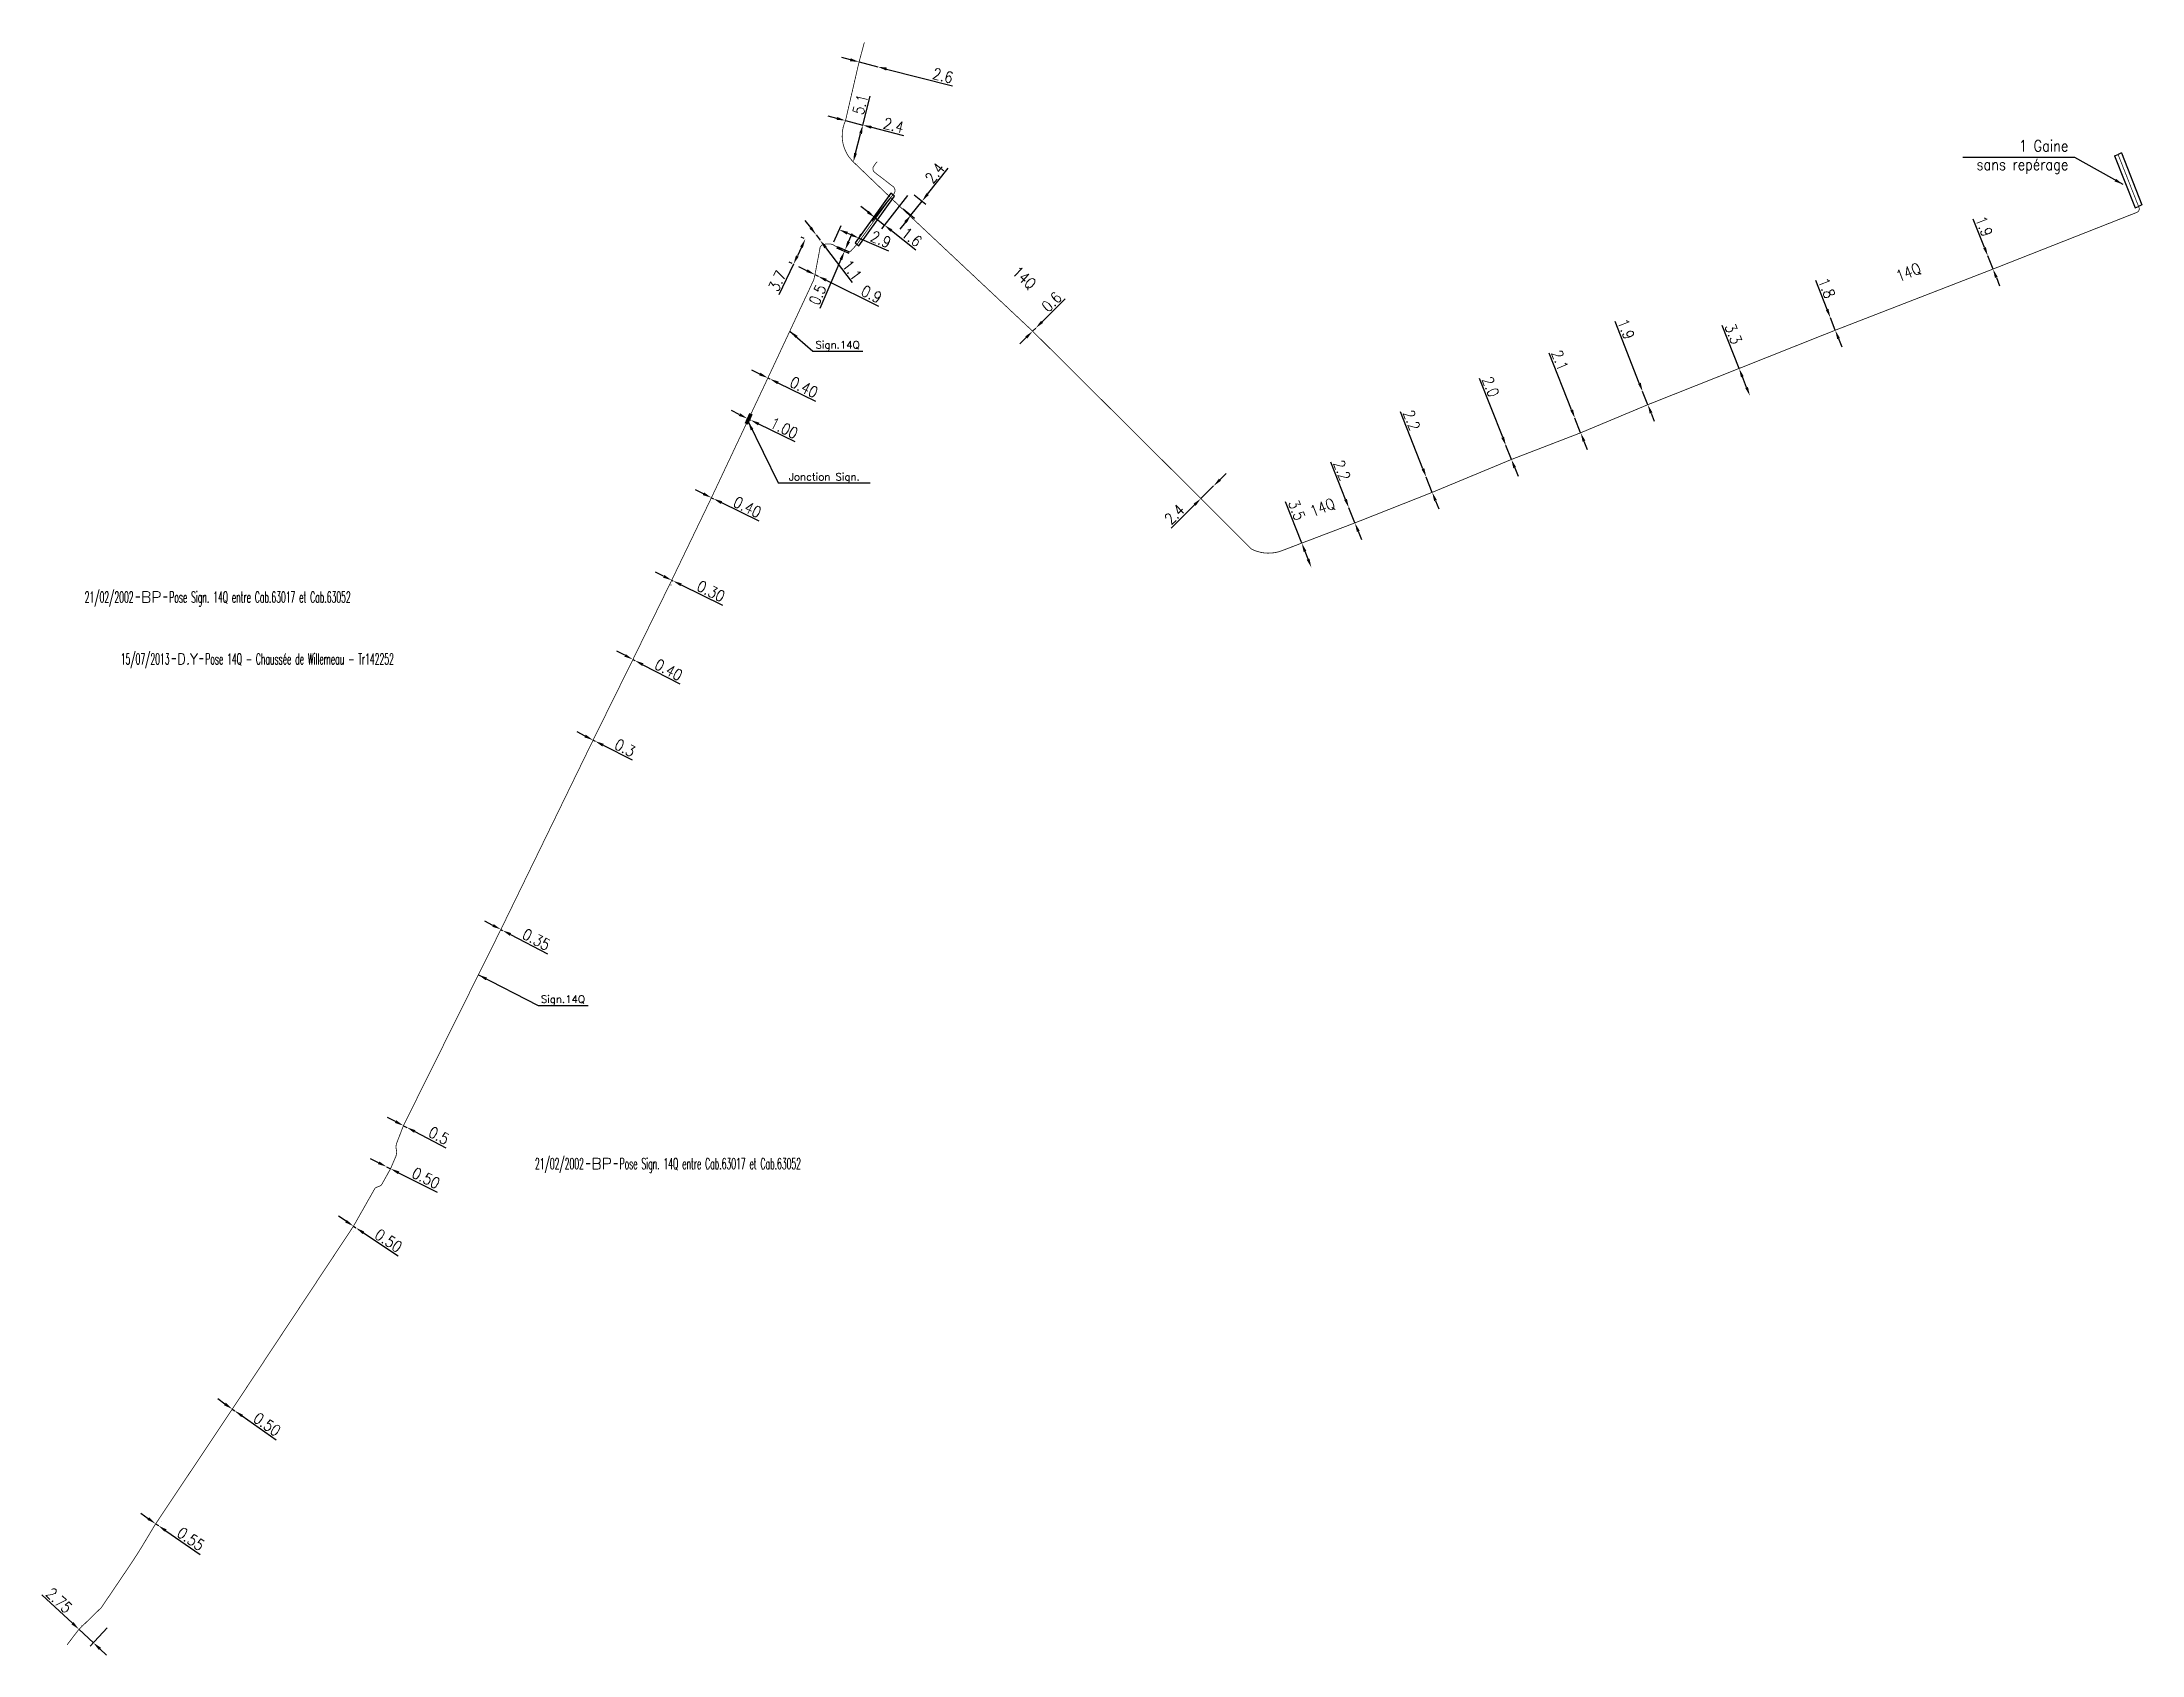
# Model space of a CAD drawing. Header units: millimetres. Extents: x 79997 to 81000, y 143376 to 144000.
# Drawn here: x 79996.6 to 80278.3, y 143376.2 to 143592.6 of the extents above; entities that cross this region are included whole.
import ezdxf
from ezdxf.enums import TextEntityAlignment as Align

# ---------------------------------------------------------------- set-up
doc = ezdxf.new("R2010")
doc.units = ezdxf.units.MM
doc.header["$PDMODE"] = 34
doc.linetypes.add('S_SIGNAL', pattern=[10, 4, -1.5, 0, -1.5, 0, -1.5, 0, -1.5])
doc.linetypes.add('S_ST', pattern=[14, 8, -1.5, 0, -1.5, 0, -1.5, 0, -1.5])
doc.layers.get('0').update_dxf_attribs({"linetype": 'CONTINUOUS'})
doc.layers.get('DEFPOINTS').update_dxf_attribs({"linetype": 'CONTINUOUS'})
doc.layers.add('S_100', color=5, linetype='S_SIGNAL')
doc.layers.add('S_400', color=7, linetype='CONTINUOUS')
doc.styles.get("Standard").update_dxf_attribs({"font": 'romans.shx', "width": 0.85})
doc.dimstyles.get("Standard").update_dxf_attribs({"dimtxt": 1.5, "dimasz": 1.2, "dimexe": 0.625, "dimexo": 0.625, "dimgap": 0.25, "dimtad": 1, "dimdec": 1, "dimzin": 0, "dimdsep": 46, "dimtxsty": 'Standard', "dimcen": -0.5, "dimadec": 0, "dimazin": 0, "dimtfac": 1, "dimtdec": 1, "dimtmove": 0, "dimatfit": 3, "dimfxl": 0, "dimtolj": 1, "dimtzin": 0, "dimarcsym": 0})

msp = doc.modelspace()

# ---------------------------------------------------------------- texts
at = {"layer": 'S_100', "linetype": 'Continuous', "width": 0.85}
for rotation, p in [(316.6741, (80126.65, 143561.57)), (21.63, (80245.69, 143560.38)), (21.5182, (80167.09, 143528.83))]:
    msp.add_text('14Q', height=1.5, rotation=rotation, dxfattribs=at).set_placement(p)
at = {"layer": 'S_100', "linetype": 'Continuous'}
for s, p in [('Sign.14Q', (80103.35, 143551.81)), ('Jonction Sign.', (80101.57, 143534.1)), ('Sign.14Q', (80066.51, 143464.02))]:
    msp.add_text(s, height=1, dxfattribs=at).set_placement(p, align=Align.MIDDLE)
at = {"layer": 'S_400', "linetype": 'Continuous', "insert": (80268.42, 143574.9), "char_height": 1.5, "attachment_point": 9}
msp.add_mtext('\\A1;1 Gaine\\Psans repérage', dxfattribs=at)

# ---------------------------------------------------------------- blocks, each defined once
blk = doc.blocks.new('GIS_MODF')
at = {"color": 0, "linetype": 'Continuous', "flags": 128}
for points in [[(-2.18, -0.01), (-1.68, -0.01)], [(1.52, -0.01), (2.02, -0.01)]]:
    blk.add_lwpolyline(points, dxfattribs=at)
at = {"color": 0, "linetype": 'Continuous', "width": 0.5}
blk.add_attdef('DATE', text='', height=1.5, dxfattribs=at).set_placement((-2.5, -0.8), align=Align.RIGHT)
at = {"color": 0, "linetype": 'Continuous', "width": 1.771291}
blk.add_attdef('USER', text='', height=1.5, dxfattribs=at).set_placement((-1.51, -0.8), (1.28, -0.8), align=Align.FIT)
at = {"color": 0, "linetype": 'Continuous', "width": 0.5}
blk.add_attdef('DESC', (2.29, -0.8), '', height=1.5, dxfattribs=at)
blk = doc.blocks.new('*D15')
at = {"layer": 'DEFPOINTS', "color": 0, "linetype": 'Continuous', "transparency": 16777216}
for p in [(80091.25, 143542.07), (80091.69, 143541.86), (80091.69, 143541.86)]:
    blk.add_point(p, dxfattribs=at)
at = {"layer": 'S_100', "color": 0, "linetype": 'Continuous', "lineweight": -2, "transparency": 16777216}
for p, q in [((80090.17, 143542.6), (80089.1, 143543.13)), ((80091.25, 143542.07), (80091.69, 143541.86)), ((80092.76, 143541.33), (80097.62, 143538.96))]:
    blk.add_line(p, q, dxfattribs=at)
at = {"layer": 'S_100', "color": 0, "linetype": 'Continuous', "transparency": 16777216}
for points in [[(80090.26, 143542.78), (80090.09, 143542.42), (80091.25, 143542.07)], [(80092.85, 143541.51), (80092.68, 143541.15), (80091.69, 143541.86)]]:
    blk.add_solid(points, dxfattribs=at)
at = {"layer": 'S_100', "color": 0, "linetype": 'Continuous', "transparency": 16777216, "insert": (80096.17, 143540.78), "char_height": 1.5, "attachment_point": 5, "rotation": 333.9266}
blk.add_mtext('\\A1;1.00', dxfattribs=at)
blk = doc.blocks.new('J')
at = {"color": 0}
blk.add_solid([(-1.5, 0.5), (1.5, 0.5), (-1.5, -0.5), (1.5, -0.5)], dxfattribs=at)
blk = doc.blocks.new('*D16')
at = {"layer": 'DEFPOINTS', "color": 0, "linetype": 'Continuous', "transparency": 16777216}
for p in [(80058.18, 143473.52), (80058.41, 143473.4), (80058.41, 143473.4)]:
    blk.add_point(p, dxfattribs=at)
at = {"layer": 'S_100', "color": 0, "linetype": 'Continuous', "lineweight": -2, "transparency": 16777216}
for p, q in [((80057.12, 143474.07), (80056.05, 143474.62)), ((80058.18, 143473.52), (80058.41, 143473.4)), ((80059.47, 143472.85), (80064.43, 143470.27))]:
    blk.add_line(p, q, dxfattribs=at)
at = {"layer": 'S_100', "color": 0, "linetype": 'Continuous', "transparency": 16777216}
for points in [[(80057.21, 143474.25), (80057.03, 143473.89), (80058.18, 143473.52)], [(80059.56, 143473.03), (80059.38, 143472.67), (80058.41, 143473.4)]]:
    blk.add_solid(points, dxfattribs=at)
at = {"layer": 'S_100', "color": 0, "linetype": 'Continuous', "transparency": 16777216, "insert": (80062.94, 143472.17), "char_height": 1.5, "attachment_point": 5, "rotation": 332.5487}
blk.add_mtext('\\A1;0.35', dxfattribs=at)
blk = doc.blocks.new('*D17')
at = {"layer": 'DEFPOINTS', "color": 0, "linetype": 'Continuous', "transparency": 16777216}
for p in [(80001.54, 143379.58), (80001.59, 143379.63), (80005.81, 143380.26)]:
    blk.add_point(p, dxfattribs=at)
at = {"layer": 'S_100', "color": 0, "linetype": 'Continuous', "lineweight": -2, "transparency": 16777216}
for p, q in [((80000.72, 143380.45), (79996.63, 143384.26)), ((80003.53, 143377.82), (80001.59, 143379.63)), ((80001.97, 143380.03), (80002.02, 143380.09)), ((80005.39, 143379.81), (80003.11, 143377.36)), ((80004.41, 143377), (80005.29, 143376.18))]:
    blk.add_line(p, q, dxfattribs=at)
at = {"layer": 'S_100', "color": 0, "linetype": 'Continuous', "transparency": 16777216}
for points in [[(80000.85, 143380.6), (80000.58, 143380.3), (80001.59, 143379.63)], [(80004.55, 143377.15), (80004.27, 143376.85), (80003.53, 143377.82)]]:
    blk.add_solid(points, dxfattribs=at)
at = {"layer": 'S_100', "color": 0, "linetype": 'Continuous', "transparency": 16777216, "insert": (79998.92, 143383.5), "char_height": 1.5, "attachment_point": 5, "rotation": 316.9418}
blk.add_mtext('\\A1;2.75', dxfattribs=at)
blk = doc.blocks.new('*D18')
at = {"layer": 'DEFPOINTS', "color": 0, "linetype": 'Continuous', "transparency": 16777216}
for p in [(80011.88, 143393.78), (80012.25, 143393.54), (80012.25, 143393.53)]:
    blk.add_point(p, dxfattribs=at)
at = {"layer": 'S_100', "color": 0, "linetype": 'Continuous', "lineweight": -2, "transparency": 16777216}
for p, q in [((80010.89, 143394.47), (80009.91, 143395.15)), ((80011.88, 143393.79), (80012.25, 143393.54)), ((80012.23, 143394.3), (80012.24, 143394.31)), ((80012.6, 143394.04), (80012.61, 143394.05)), ((80013.24, 143392.85), (80017.84, 143389.68))]:
    blk.add_line(p, q, dxfattribs=at)
at = {"layer": 'S_100', "color": 0, "linetype": 'Continuous', "transparency": 16777216}
for points in [[(80011.01, 143394.64), (80010.78, 143394.31), (80011.88, 143393.79)], [(80013.35, 143393.02), (80013.13, 143392.69), (80012.25, 143393.54)]]:
    blk.add_solid(points, dxfattribs=at)
at = {"layer": 'S_100', "color": 0, "linetype": 'Continuous', "transparency": 16777216, "insert": (80016.6, 143391.75), "char_height": 1.5, "attachment_point": 5, "rotation": 325.4093}
blk.add_mtext('\\A1;0.55', dxfattribs=at)
blk = doc.blocks.new('*D19')
at = {"layer": 'DEFPOINTS', "color": 0, "linetype": 'Continuous', "transparency": 16777216}
for p in [(80022.16, 143409.17), (80022.49, 143408.94), (80022.49, 143408.94)]:
    blk.add_point(p, dxfattribs=at)
at = {"layer": 'S_100', "color": 0, "linetype": 'Continuous', "lineweight": -2, "transparency": 16777216}
for p, q in [((80021.18, 143409.85), (80020.2, 143410.54)), ((80022.16, 143409.17), (80022.49, 143408.94)), ((80023.47, 143408.25), (80028.05, 143405.05))]:
    blk.add_line(p, q, dxfattribs=at)
at = {"layer": 'S_100', "color": 0, "linetype": 'Continuous', "transparency": 16777216}
for points in [[(80021.29, 143410.02), (80021.06, 143409.69), (80022.16, 143409.17)], [(80023.59, 143408.41), (80023.36, 143408.09), (80022.49, 143408.94)]]:
    blk.add_solid(points, dxfattribs=at)
at = {"layer": 'S_100', "color": 0, "linetype": 'Continuous', "transparency": 16777216, "insert": (80026.83, 143407.12), "char_height": 1.5, "attachment_point": 5, "rotation": 325.0208}
blk.add_mtext('\\A1;0.50', dxfattribs=at)
blk = doc.blocks.new('*D20')
at = {"layer": 'DEFPOINTS', "color": 0, "linetype": 'Continuous', "transparency": 16777216}
for p in [(80038.42, 143433.71), (80038.75, 143433.49), (80038.75, 143433.49)]:
    blk.add_point(p, dxfattribs=at)
at = {"layer": 'S_100', "color": 0, "linetype": 'Continuous', "lineweight": -2, "transparency": 16777216}
for p, q in [((80037.42, 143434.38), (80036.42, 143435.04)), ((80038.4, 143432.97), (80038.4, 143432.97)), ((80038.42, 143433.71), (80038.75, 143433.49)), ((80039.75, 143432.82), (80044.39, 143429.72))]:
    blk.add_line(p, q, dxfattribs=at)
at = {"layer": 'S_100', "color": 0, "linetype": 'Continuous', "transparency": 16777216}
for points in [[(80037.53, 143434.54), (80037.31, 143434.21), (80038.42, 143433.71)], [(80039.86, 143432.99), (80039.64, 143432.65), (80038.75, 143433.49)]]:
    blk.add_solid(points, dxfattribs=at)
at = {"layer": 'S_100', "color": 0, "linetype": 'Continuous', "transparency": 16777216, "insert": (80043.12, 143431.77), "char_height": 1.5, "attachment_point": 5, "rotation": 326.2703}
blk.add_mtext('\\A1;0.50', dxfattribs=at)
blk = doc.blocks.new('*D21')
at = {"layer": 'DEFPOINTS', "color": 0, "linetype": 'Continuous', "transparency": 16777216}
for p in [(80042.85, 143441.69), (80042.85, 143441.69), (80043.39, 143441.42)]:
    blk.add_point(p, dxfattribs=at)
at = {"layer": 'S_100', "color": 0, "linetype": 'Continuous', "lineweight": -2, "transparency": 16777216}
for p, q in [((80041.78, 143442.22), (80040.7, 143442.76)), ((80042.85, 143441.69), (80043.39, 143441.42)), ((80044.46, 143440.88), (80049.66, 143438.29))]:
    blk.add_line(p, q, dxfattribs=at)
at = {"layer": 'S_100', "color": 0, "linetype": 'Continuous', "transparency": 16777216}
for points in [[(80041.87, 143442.4), (80041.69, 143442.04), (80042.85, 143441.69)], [(80044.55, 143441.06), (80044.37, 143440.7), (80043.39, 143441.42)]]:
    blk.add_solid(points, dxfattribs=at)
at = {"layer": 'S_100', "color": 0, "linetype": 'Continuous', "transparency": 16777216, "insert": (80048.14, 143440.16), "char_height": 1.5, "attachment_point": 5, "rotation": 333.4928}
blk.add_mtext('\\A1;0.50', dxfattribs=at)
blk = doc.blocks.new('*D22')
at = {"layer": 'DEFPOINTS', "color": 0, "linetype": 'Continuous', "transparency": 16777216}
for p in [(80045.12, 143447.19), (80045.56, 143446.97), (80045.56, 143446.97)]:
    blk.add_point(p, dxfattribs=at)
at = {"layer": 'S_100', "color": 0, "linetype": 'Continuous', "lineweight": -2, "transparency": 16777216}
for p, q in [((80044.06, 143447.75), (80042.99, 143448.3)), ((80045.12, 143447.19), (80045.56, 143446.97)), ((80046.63, 143446.41), (80050.82, 143444.24))]:
    blk.add_line(p, q, dxfattribs=at)
at = {"layer": 'S_100', "color": 0, "linetype": 'Continuous', "transparency": 16777216}
for points in [[(80044.15, 143447.92), (80043.97, 143447.57), (80045.12, 143447.19)], [(80046.72, 143446.59), (80046.54, 143446.24), (80045.56, 143446.97)]]:
    blk.add_solid(points, dxfattribs=at)
at = {"layer": 'S_100', "color": 0, "linetype": 'Continuous', "transparency": 16777216, "insert": (80049.87, 143445.86), "char_height": 1.5, "attachment_point": 5, "rotation": 332.5761}
blk.add_mtext('\\A1;0.5', dxfattribs=at)
blk = doc.blocks.new('*D23')
at = {"layer": 'DEFPOINTS', "color": 0, "linetype": 'Continuous', "transparency": 16777216}
for p in [(80070.56, 143498.92), (80070.82, 143498.79), (80070.82, 143498.79)]:
    blk.add_point(p, dxfattribs=at)
at = {"layer": 'S_100', "color": 0, "linetype": 'Continuous', "lineweight": -2, "transparency": 16777216}
for p, q in [((80069.49, 143499.46), (80068.42, 143500.01)), ((80070.28, 143498.36), (80070.28, 143498.36)), ((80070.54, 143498.23), (80070.54, 143498.23)), ((80070.56, 143498.92), (80070.82, 143498.79)), ((80071.89, 143498.24), (80075.79, 143496.27))]:
    blk.add_line(p, q, dxfattribs=at)
at = {"layer": 'S_100', "color": 0, "linetype": 'Continuous', "transparency": 16777216}
for points in [[(80069.58, 143499.64), (80069.4, 143499.28), (80070.56, 143498.92)], [(80071.99, 143498.42), (80071.8, 143498.06), (80070.82, 143498.79)]]:
    blk.add_solid(points, dxfattribs=at)
at = {"layer": 'S_100', "color": 0, "linetype": 'Continuous', "transparency": 16777216, "insert": (80074.83, 143497.88), "char_height": 1.5, "attachment_point": 5, "rotation": 333.1226}
blk.add_mtext('\\A1;0.3', dxfattribs=at)
blk = doc.blocks.new('*D24')
at = {"layer": 'DEFPOINTS', "color": 0, "linetype": 'Continuous', "transparency": 16777216}
for p in [(80075.89, 143509.74), (80076.16, 143509.6), (80076.16, 143509.6)]:
    blk.add_point(p, dxfattribs=at)
at = {"layer": 'S_100', "color": 0, "linetype": 'Continuous', "lineweight": -2, "transparency": 16777216}
for p, q in [((80074.83, 143510.3), (80073.76, 143510.85)), ((80075.89, 143509.74), (80076.16, 143509.6)), ((80077.22, 143509.04), (80082.17, 143506.45))]:
    blk.add_line(p, q, dxfattribs=at)
at = {"layer": 'S_100', "color": 0, "linetype": 'Continuous', "transparency": 16777216}
for points in [[(80074.92, 143510.47), (80074.73, 143510.12), (80075.89, 143509.74)], [(80077.31, 143509.22), (80077.13, 143508.87), (80076.16, 143509.6)]]:
    blk.add_solid(points, dxfattribs=at)
at = {"layer": 'S_100', "color": 0, "linetype": 'Continuous', "transparency": 16777216, "insert": (80080.69, 143508.35), "char_height": 1.5, "attachment_point": 5, "rotation": 332.3292}
blk.add_mtext('\\A1;0.40', dxfattribs=at)
blk = doc.blocks.new('*D25')
at = {"layer": 'DEFPOINTS', "color": 0, "linetype": 'Continuous', "transparency": 16777216}
for p in [(80081.1, 143520.37), (80081.27, 143520.29), (80081.27, 143520.29)]:
    blk.add_point(p, dxfattribs=at)
at = {"layer": 'S_100', "color": 0, "linetype": 'Continuous', "lineweight": -2, "transparency": 16777216}
for p, q in [((80080.02, 143520.9), (80078.94, 143521.43)), ((80080.82, 143519.81), (80080.82, 143519.81)), ((80081, 143519.73), (80081, 143519.72)), ((80081.09, 143520.37), (80081.27, 143520.29)), ((80082.35, 143519.76), (80087.9, 143517.03))]:
    blk.add_line(p, q, dxfattribs=at)
at = {"layer": 'S_100', "color": 0, "linetype": 'Continuous', "transparency": 16777216}
for points in [[(80080.11, 143521.08), (80079.93, 143520.72), (80081.09, 143520.37)], [(80082.44, 143519.94), (80082.26, 143519.58), (80081.27, 143520.29)]]:
    blk.add_solid(points, dxfattribs=at)
at = {"layer": 'S_100', "color": 0, "linetype": 'Continuous', "transparency": 16777216, "insert": (80086.37, 143518.9), "char_height": 1.5, "attachment_point": 5, "rotation": 333.8691}
blk.add_mtext('\\A1;0.30', dxfattribs=at)
blk = doc.blocks.new('*D26')
at = {"layer": 'DEFPOINTS', "color": 0, "linetype": 'Continuous', "transparency": 16777216}
for p in [(80086.43, 143531.44), (80086.7, 143531.31), (80086.7, 143531.31)]:
    blk.add_point(p, dxfattribs=at)
at = {"layer": 'S_100', "color": 0, "linetype": 'Continuous', "lineweight": -2, "transparency": 16777216}
for p, q in [((80085.35, 143531.97), (80084.28, 143532.5)), ((80086.16, 143530.88), (80086.16, 143530.88)), ((80086.43, 143531.44), (80086.7, 143531.31)), ((80086.43, 143530.75), (80086.43, 143530.75)), ((80087.78, 143530.78), (80092.79, 143528.32))]:
    blk.add_line(p, q, dxfattribs=at)
at = {"layer": 'S_100', "color": 0, "linetype": 'Continuous', "transparency": 16777216}
for points in [[(80085.44, 143532.15), (80085.27, 143531.79), (80086.43, 143531.44)], [(80087.87, 143530.96), (80087.69, 143530.6), (80086.7, 143531.31)]]:
    blk.add_solid(points, dxfattribs=at)
at = {"layer": 'S_100', "color": 0, "linetype": 'Continuous', "transparency": 16777216, "insert": (80091.26, 143530.18), "char_height": 1.5, "attachment_point": 5, "rotation": 333.8691}
blk.add_mtext('\\A1;0.40', dxfattribs=at)
blk = doc.blocks.new('*D27')
at = {"layer": 'DEFPOINTS', "color": 0, "linetype": 'Continuous', "transparency": 16777216}
for p in [(80094, 143547.51), (80094.27, 143547.38), (80094.27, 143547.38)]:
    blk.add_point(p, dxfattribs=at)
at = {"layer": 'S_100', "color": 0, "linetype": 'Continuous', "lineweight": -2, "transparency": 16777216}
for p, q in [((80092.92, 143548.03), (80091.84, 143548.56)), ((80094, 143547.51), (80094.27, 143547.38)), ((80095.35, 143546.85), (80100.37, 143544.41))]:
    blk.add_line(p, q, dxfattribs=at)
at = {"layer": 'S_100', "color": 0, "linetype": 'Continuous', "transparency": 16777216}
for points in [[(80093.01, 143548.21), (80092.83, 143547.85), (80094, 143547.51)], [(80095.44, 143547.03), (80095.26, 143546.67), (80094.27, 143547.38)]]:
    blk.add_solid(points, dxfattribs=at)
at = {"layer": 'S_100', "color": 0, "linetype": 'Continuous', "transparency": 16777216, "insert": (80098.84, 143546.26), "char_height": 1.5, "attachment_point": 5, "rotation": 334.048}
blk.add_mtext('\\A1;0.40', dxfattribs=at)
blk = doc.blocks.new('*D28')
at = {"layer": 'DEFPOINTS', "color": 0, "linetype": 'Continuous', "transparency": 16777216}
for p in [(80102.62, 143565.2), (80102.7, 143565.4), (80104.27, 143564.49)]:
    blk.add_point(p, dxfattribs=at)
at = {"layer": 'S_100', "color": 0, "linetype": 'Continuous', "lineweight": -2, "transparency": 16777216}
for p, q in [((80104.83, 143565.79), (80105.3, 143566.9)), ((80103.19, 143564.95), (80104.84, 143564.24)), ((80103.28, 143565.15), (80104.93, 143564.44)), ((80104.36, 143564.69), (80104.27, 143564.49)), ((80103.79, 143563.39), (80100.97, 143556.81))]:
    blk.add_line(p, q, dxfattribs=at)
at = {"layer": 'S_100', "color": 0, "linetype": 'Continuous', "transparency": 16777216}
for points in [[(80103.61, 143563.46), (80103.98, 143563.31), (80104.27, 143564.49)], [(80104.65, 143565.87), (80105.01, 143565.72), (80104.36, 143564.69)]]:
    blk.add_solid(points, dxfattribs=at)
at = {"layer": 'S_100', "color": 0, "linetype": 'Continuous', "transparency": 16777216, "insert": (80100.67, 143558.67), "char_height": 1.5, "attachment_point": 5, "rotation": 66.7193}
blk.add_mtext('\\A1;0.5', dxfattribs=at)
blk = doc.blocks.new('*D29')
at = {"layer": 'DEFPOINTS', "color": 0, "linetype": 'Continuous', "transparency": 16777216}
for p in [(80100.46, 143566.71), (80100.46, 143566.71), (80101.01, 143565.98)]:
    blk.add_point(p, dxfattribs=at)
at = {"layer": 'S_100', "color": 0, "linetype": 'Continuous', "lineweight": -2, "transparency": 16777216}
for p, q in [((80099.74, 143567.67), (80099.01, 143568.63)), ((80100.46, 143566.71), (80101.01, 143565.98)), ((80101.73, 143565.02), (80105.29, 143560.31))]:
    blk.add_line(p, q, dxfattribs=at)
at = {"layer": 'S_100', "color": 0, "linetype": 'Continuous', "transparency": 16777216}
for points in [[(80099.9, 143567.79), (80099.58, 143567.55), (80100.46, 143566.71)], [(80101.89, 143565.14), (80101.57, 143564.9), (80101.01, 143565.98)]]:
    blk.add_solid(points, dxfattribs=at)
at = {"layer": 'S_100', "color": 0, "linetype": 'Continuous', "transparency": 16777216, "insert": (80105.29, 143561.96), "char_height": 1.5, "attachment_point": 5, "rotation": 306.9993}
blk.add_mtext('\\A1;1.1', dxfattribs=at)
blk = doc.blocks.new('*D30')
at = {"layer": 'DEFPOINTS', "color": 0, "linetype": 'Continuous', "transparency": 16777216}
for p in [(80100.31, 143561.37), (80100.73, 143561.16), (80100.73, 143561.16)]:
    blk.add_point(p, dxfattribs=at)
at = {"layer": 'S_100', "color": 0, "linetype": 'Continuous', "lineweight": -2, "transparency": 16777216}
for p, q in [((80099.24, 143561.9), (80098.16, 143562.43)), ((80100.31, 143561.37), (80100.73, 143561.16)), ((80100.59, 143561.93), (80100.59, 143561.93)), ((80101, 143561.72), (80101, 143561.72)), ((80101.8, 143560.63), (80108.85, 143557.15))]:
    blk.add_line(p, q, dxfattribs=at)
at = {"layer": 'S_100', "color": 0, "linetype": 'Continuous', "transparency": 16777216}
for points in [[(80099.32, 143562.08), (80099.15, 143561.72), (80100.31, 143561.37)], [(80101.89, 143560.81), (80101.71, 143560.45), (80100.73, 143561.16)]]:
    blk.add_solid(points, dxfattribs=at)
at = {"layer": 'S_100', "color": 0, "linetype": 'Continuous', "transparency": 16777216, "insert": (80107.9, 143558.74), "char_height": 1.5, "attachment_point": 5, "rotation": 333.7152}
blk.add_mtext('\\A1;0.9', dxfattribs=at)
blk = doc.blocks.new('*D31')
at = {"layer": 'DEFPOINTS', "color": 0, "linetype": 'Continuous', "transparency": 16777216}
for p in [(80099.02, 143566.13), (80099.42, 143565.94), (80097.83, 143562.6)]:
    blk.add_point(p, dxfattribs=at)
at = {"layer": 'S_100', "color": 0, "linetype": 'Continuous', "lineweight": -2, "transparency": 16777216}
for p, q in [((80098.51, 143565.04), (80097.95, 143563.87)), ((80098.85, 143566.21), (80098.45, 143566.4)), ((80097.44, 143562.78), (80095.49, 143558.67)), ((80097.27, 143562.86), (80096.87, 143563.05))]:
    blk.add_line(p, q, dxfattribs=at)
at = {"layer": 'S_100', "color": 0, "linetype": 'Continuous', "transparency": 16777216}
for points in [[(80097.77, 143563.96), (80098.13, 143563.78), (80097.44, 143562.78)], [(80098.33, 143565.13), (80098.69, 143564.96), (80099.02, 143566.13)]]:
    blk.add_solid(points, dxfattribs=at)
at = {"layer": 'S_100', "color": 0, "linetype": 'Continuous', "transparency": 16777216, "insert": (80095.26, 143560.53), "char_height": 1.5, "attachment_point": 5, "rotation": 64.6631}
blk.add_mtext('\\A1;3.7', dxfattribs=at)
blk = doc.blocks.new('*D76')
at = {"layer": 'DEFPOINTS', "color": 0, "linetype": 'Continuous', "transparency": 16777216}
for p in [(80102.62, 143565.2), (80105.94, 143565.59), (80106.23, 143566.26)]:
    blk.add_point(p, dxfattribs=at)
at = {"layer": 'S_400', "color": 0, "linetype": 'Continuous', "lineweight": -2, "transparency": 16777216}
for p, q in [((80102.86, 143565.77), (80103.81, 143567.97)), ((80104.66, 143566.93), (80105.12, 143566.73)), ((80106.19, 143566.17), (80106.47, 143566.83)), ((80106.23, 143566.26), (80110.19, 143564.56))]:
    blk.add_line(p, q, dxfattribs=at)
at = {"layer": 'S_400', "color": 0, "linetype": 'Continuous', "transparency": 16777216}
for points in [[(80104.74, 143567.11), (80104.58, 143566.74), (80103.56, 143567.4)], [(80105.2, 143566.91), (80105.04, 143566.55), (80106.23, 143566.26)]]:
    blk.add_solid(points, dxfattribs=at)
at = {"layer": 'S_400', "color": 0, "linetype": 'Continuous', "transparency": 16777216, "insert": (80109.15, 143566.09), "char_height": 1.5, "attachment_point": 5, "rotation": 336.8115}
blk.add_mtext('\\A1;2.9', dxfattribs=at)
blk = doc.blocks.new('*D77')
at = {"layer": 'DEFPOINTS', "color": 0, "linetype": 'Continuous', "transparency": 16777216}
for p in [(80113.13, 143572.46), (80110.74, 143572.09), (80108.34, 143569.04)]:
    blk.add_point(p, dxfattribs=at)
at = {"layer": 'S_400', "color": 0, "linetype": 'Continuous', "lineweight": -2, "transparency": 16777216}
for p, q in [((80107.39, 143569.78), (80106.45, 143570.52)), ((80110.36, 143571.6), (80107.95, 143568.55)), ((80112.74, 143571.97), (80109.24, 143567.53)), ((80108.34, 143569.04), (80109.63, 143568.02)), ((80110.57, 143567.28), (80113.86, 143564.68))]:
    blk.add_line(p, q, dxfattribs=at)
at = {"layer": 'S_400', "color": 0, "linetype": 'Continuous', "transparency": 16777216}
for points in [[(80107.52, 143569.94), (80107.27, 143569.62), (80108.34, 143569.04)], [(80110.69, 143567.43), (80110.44, 143567.12), (80109.63, 143568.02)]]:
    blk.add_solid(points, dxfattribs=at)
at = {"layer": 'S_400', "color": 0, "linetype": 'Continuous', "transparency": 16777216, "insert": (80113.3, 143566.39), "char_height": 1.5, "attachment_point": 5, "rotation": 321.7396}
blk.add_mtext('\\A1;1.6', dxfattribs=at)
blk = doc.blocks.new('*D119')
at = {"layer": 'DEFPOINTS', "color": 0, "linetype": 'Continuous', "transparency": 16777216}
for p in [(80106.23, 143589.9), (80108.75, 143589.25), (80108.75, 143589.25)]:
    blk.add_point(p, dxfattribs=at)
at = {"layer": 'S_100', "color": 0, "linetype": 'Continuous', "lineweight": -2, "transparency": 16777216}
for p, q in [((80105.07, 143590.19), (80103.9, 143590.49)), ((80106.23, 143589.9), (80108.75, 143589.25)), ((80109.91, 143588.95), (80118.76, 143586.69))]:
    blk.add_line(p, q, dxfattribs=at)
at = {"layer": 'S_100', "color": 0, "linetype": 'Continuous', "transparency": 16777216}
for points in [[(80105.12, 143590.39), (80105.02, 143590), (80106.23, 143589.9)], [(80109.96, 143589.15), (80109.86, 143588.76), (80108.75, 143589.25)]]:
    blk.add_solid(points, dxfattribs=at)
at = {"layer": 'S_100', "color": 0, "linetype": 'Continuous', "transparency": 16777216, "insert": (80117.47, 143588.06), "char_height": 1.5, "attachment_point": 5, "rotation": 345.6633}
blk.add_mtext('\\A1;2.6', dxfattribs=at)
blk = doc.blocks.new('*D120')
at = {"layer": 'DEFPOINTS', "color": 0, "linetype": 'Continuous', "transparency": 16777216}
for p in [(80104.41, 143582.03), (80106.73, 143581.43), (80106.73, 143581.43)]:
    blk.add_point(p, dxfattribs=at)
at = {"layer": 'S_100', "color": 0, "linetype": 'Continuous', "lineweight": -2, "transparency": 16777216}
for p, q in [((80103.25, 143582.33), (80102.08, 143582.63)), ((80104.25, 143581.42), (80104.25, 143581.42)), ((80104.41, 143582.03), (80106.73, 143581.43)), ((80107.89, 143581.13), (80112.18, 143580.02)), ((80106.58, 143580.83), (80106.58, 143580.83))]:
    blk.add_line(p, q, dxfattribs=at)
at = {"layer": 'S_100', "color": 0, "linetype": 'Continuous', "transparency": 16777216}
for points in [[(80103.3, 143582.52), (80103.2, 143582.14), (80104.41, 143582.03)], [(80107.94, 143581.32), (80107.84, 143580.94), (80106.73, 143581.43)]]:
    blk.add_solid(points, dxfattribs=at)
at = {"layer": 'S_100', "color": 0, "linetype": 'Continuous', "transparency": 16777216, "insert": (80110.87, 143581.4), "char_height": 1.5, "attachment_point": 5, "rotation": 345.5335}
blk.add_mtext('\\A1;2.4', dxfattribs=at)
blk = doc.blocks.new('*D121')
at = {"layer": 'DEFPOINTS', "color": 0, "linetype": 'Continuous', "transparency": 16777216}
for p in [(80106.73, 143581.43), (80106.73, 143581.43), (80105.46, 143576.49)]:
    blk.add_point(p, dxfattribs=at)
at = {"layer": 'S_100', "color": 0, "linetype": 'Continuous', "lineweight": -2, "transparency": 16777216}
for p, q in [((80106.73, 143581.43), (80107.73, 143585.31)), ((80107.34, 143581.27), (80107.34, 143581.27)), ((80105.76, 143577.65), (80106.43, 143580.27)), ((80106.06, 143576.34), (80106.06, 143576.34))]:
    blk.add_line(p, q, dxfattribs=at)
at = {"layer": 'S_100', "color": 0, "linetype": 'Continuous', "transparency": 16777216}
for points in [[(80106.24, 143580.32), (80106.63, 143580.22), (80106.73, 143581.43)], [(80105.56, 143577.7), (80105.95, 143577.6), (80105.46, 143576.49)]]:
    blk.add_solid(points, dxfattribs=at)
at = {"layer": 'S_100', "color": 0, "linetype": 'Continuous', "transparency": 16777216, "insert": (80106.41, 143584.2), "char_height": 1.5, "attachment_point": 5, "rotation": 75.5335}
blk.add_mtext('\\A1;5.1', dxfattribs=at)
blk = doc.blocks.new('*D122')
at = {"layer": 'DEFPOINTS', "color": 0, "linetype": 'Continuous', "transparency": 16777216}
for p in [(80113.13, 143572.46), (80111.64, 143570.57), (80114.68, 143571.23)]:
    blk.add_point(p, dxfattribs=at)
at = {"layer": 'S_100', "color": 0, "linetype": 'Continuous', "lineweight": -2, "transparency": 16777216}
for p, q in [((80115.42, 143572.17), (80118.17, 143575.65)), ((80112.13, 143570.19), (80113.68, 143568.96)), ((80113.19, 143569.35), (80114.68, 143571.23)), ((80113.62, 143572.07), (80115.17, 143570.84)), ((80112.45, 143568.41), (80111.71, 143567.46))]:
    blk.add_line(p, q, dxfattribs=at)
at = {"layer": 'S_100', "color": 0, "linetype": 'Continuous', "transparency": 16777216}
for points in [[(80115.27, 143572.3), (80115.58, 143572.05), (80114.68, 143571.23)], [(80112.29, 143568.53), (80112.61, 143568.28), (80113.19, 143569.35)]]:
    blk.add_solid(points, dxfattribs=at)
at = {"layer": 'S_100', "color": 0, "linetype": 'Continuous', "transparency": 16777216, "insert": (80116.38, 143575), "char_height": 1.5, "attachment_point": 5, "rotation": 51.7396}
blk.add_mtext('\\A1;2.4', dxfattribs=at)
blk = doc.blocks.new('*D123')
at = {"layer": 'DEFPOINTS', "color": 0, "linetype": 'Continuous', "transparency": 16777216}
for p in [(80129.51, 143553.78), (80129.93, 143554.2), (80129.93, 143554.2)]:
    blk.add_point(p, dxfattribs=at)
at = {"layer": 'S_100', "color": 0, "linetype": 'Continuous', "lineweight": -2, "transparency": 16777216}
for p, q in [((80130.78, 143555.04), (80133.89, 143558.12)), ((80128.65, 143552.93), (80127.8, 143552.09)), ((80129.51, 143553.78), (80129.93, 143554.2))]:
    blk.add_line(p, q, dxfattribs=at)
at = {"layer": 'S_100', "color": 0, "linetype": 'Continuous', "transparency": 16777216}
for points in [[(80128.51, 143553.07), (80128.79, 143552.79), (80129.51, 143553.78)], [(80130.64, 143555.18), (80130.92, 143554.9), (80129.93, 143554.2)]]:
    blk.add_solid(points, dxfattribs=at)
at = {"layer": 'S_100', "color": 0, "linetype": 'Continuous', "transparency": 16777216, "insert": (80132.06, 143557.71), "char_height": 1.5, "attachment_point": 5, "rotation": 44.7458}
blk.add_mtext('\\A1;0.6', dxfattribs=at)
blk = doc.blocks.new('*D124')
at = {"layer": 'DEFPOINTS', "color": 0, "linetype": 'Continuous', "transparency": 16777216}
for p in [(80153.79, 143533.02), (80153.79, 143533.02), (80152.08, 143531.33)]:
    blk.add_point(p, dxfattribs=at)
at = {"layer": 'S_100', "color": 0, "linetype": 'Continuous', "lineweight": -2, "transparency": 16777216}
for p, q in [((80153.79, 143533.02), (80152.08, 143531.33)), ((80154.64, 143533.86), (80155.49, 143534.71)), ((80151.23, 143530.48), (80148.08, 143527.36))]:
    blk.add_line(p, q, dxfattribs=at)
at = {"layer": 'S_100', "color": 0, "linetype": 'Continuous', "transparency": 16777216}
for points in [[(80154.5, 143534), (80154.78, 143533.72), (80153.79, 143533.02)], [(80151.09, 143530.63), (80151.37, 143530.34), (80152.08, 143531.33)]]:
    blk.add_solid(points, dxfattribs=at)
at = {"layer": 'S_100', "color": 0, "linetype": 'Continuous', "transparency": 16777216, "insert": (80148.53, 143529.21), "char_height": 1.5, "attachment_point": 5, "rotation": 44.7224}
blk.add_mtext('\\A1;2.4', dxfattribs=at)
blk = doc.blocks.new('*D125')
at = {"layer": 'DEFPOINTS', "color": 0, "linetype": 'Continuous', "transparency": 16777216}
for p in [(80165.61, 143525.35), (80166.89, 143522.09), (80166.89, 143522.09)]:
    blk.add_point(p, dxfattribs=at)
at = {"layer": 'S_100', "color": 0, "linetype": 'Continuous', "lineweight": -2, "transparency": 16777216}
for p, q in [((80165.61, 143525.35), (80163.43, 143530.89)), ((80166.45, 143523.21), (80166.05, 143524.23))]:
    blk.add_line(p, q, dxfattribs=at)
at = {"layer": 'S_100', "color": 0, "linetype": 'Continuous', "transparency": 16777216}
for points in [[(80166.23, 143524.3), (80165.86, 143524.16), (80165.61, 143525.35)], [(80166.64, 143523.28), (80166.26, 143523.13), (80166.89, 143522.09)]]:
    blk.add_solid(points, dxfattribs=at)
at = {"layer": 'S_100', "color": 0, "linetype": 'Continuous', "transparency": 16777216, "insert": (80164.94, 143529.78), "char_height": 1.5, "attachment_point": 5, "rotation": 291.4592}
blk.add_mtext('\\A1;3.5', dxfattribs=at)
blk = doc.blocks.new('*D126')
at = {"layer": 'DEFPOINTS', "color": 0, "linetype": 'Continuous', "transparency": 16777216}
for p in [(80171.92, 143530.1), (80171.92, 143530.1), (80172.74, 143528.06)]:
    blk.add_point(p, dxfattribs=at)
at = {"layer": 'S_100', "color": 0, "linetype": 'Continuous', "lineweight": -2, "transparency": 16777216}
for p, q in [((80171.48, 143531.21), (80169.49, 143536.21)), ((80172.74, 143528.06), (80171.92, 143530.1)), ((80173.18, 143526.94), (80173.63, 143525.83))]:
    blk.add_line(p, q, dxfattribs=at)
at = {"layer": 'S_100', "color": 0, "linetype": 'Continuous', "transparency": 16777216}
for points in [[(80171.67, 143531.29), (80171.29, 143531.14), (80171.92, 143530.1)], [(80173.37, 143527.02), (80173, 143526.87), (80172.74, 143528.06)]]:
    blk.add_solid(points, dxfattribs=at)
at = {"layer": 'S_100', "color": 0, "linetype": 'Continuous', "transparency": 16777216, "insert": (80171, 143535.11), "char_height": 1.5, "attachment_point": 5, "rotation": 291.7354}
blk.add_mtext('\\A1;2.2', dxfattribs=at)
blk = doc.blocks.new('*D127')
at = {"layer": 'DEFPOINTS', "color": 0, "linetype": 'Continuous', "transparency": 16777216}
for p in [(80182.31, 143534.2), (80182.31, 143534.2), (80183.11, 143532.16)]:
    blk.add_point(p, dxfattribs=at)
at = {"layer": 'S_100', "color": 0, "linetype": 'Continuous', "lineweight": -2, "transparency": 16777216}
for p, q in [((80181.86, 143535.32), (80178.85, 143542.94)), ((80183.11, 143532.16), (80182.31, 143534.2)), ((80183.56, 143531.04), (80184, 143529.93))]:
    blk.add_line(p, q, dxfattribs=at)
at = {"layer": 'S_100', "color": 0, "linetype": 'Continuous', "transparency": 16777216}
for points in [[(80182.05, 143535.39), (80181.68, 143535.25), (80182.31, 143534.2)], [(80183.74, 143531.12), (80183.37, 143530.97), (80183.11, 143532.16)]]:
    blk.add_solid(points, dxfattribs=at)
at = {"layer": 'S_100', "color": 0, "linetype": 'Continuous', "transparency": 16777216, "insert": (80180.36, 143541.83), "char_height": 1.5, "attachment_point": 5, "rotation": 291.5913}
blk.add_mtext('\\A1;2.2', dxfattribs=at)
blk = doc.blocks.new('*D128')
at = {"layer": 'DEFPOINTS', "color": 0, "linetype": 'Continuous', "transparency": 16777216}
for p in [(80193, 143538.43), (80193, 143538.43), (80193.73, 143536.57)]:
    blk.add_point(p, dxfattribs=at)
at = {"layer": 'S_100', "color": 0, "linetype": 'Continuous', "lineweight": -2, "transparency": 16777216}
for p, q in [((80192.56, 143539.55), (80189.44, 143547.44)), ((80193.73, 143536.57), (80193, 143538.43)), ((80194.18, 143535.45), (80194.62, 143534.34))]:
    blk.add_line(p, q, dxfattribs=at)
at = {"layer": 'S_100', "color": 0, "linetype": 'Continuous', "transparency": 16777216}
for points in [[(80192.74, 143539.62), (80192.37, 143539.47), (80193, 143538.43)], [(80194.36, 143535.53), (80193.99, 143535.38), (80193.73, 143536.57)]]:
    blk.add_solid(points, dxfattribs=at)
at = {"layer": 'S_100', "color": 0, "linetype": 'Continuous', "transparency": 16777216, "insert": (80190.95, 143546.33), "char_height": 1.5, "attachment_point": 5, "rotation": 291.5587}
blk.add_mtext('\\A1;2.0', dxfattribs=at)
blk = doc.blocks.new('*D129')
at = {"layer": 'DEFPOINTS', "color": 0, "linetype": 'Continuous', "transparency": 16777216}
for p in [(80202.25, 143542.1), (80202.25, 143542.1), (80203.02, 143540.15)]:
    blk.add_point(p, dxfattribs=at)
at = {"layer": 'S_100', "color": 0, "linetype": 'Continuous', "lineweight": -2, "transparency": 16777216}
for p, q in [((80201.81, 143543.21), (80198.81, 143550.82)), ((80203.02, 143540.15), (80202.25, 143542.1)), ((80203.46, 143539.03), (80203.91, 143537.91))]:
    blk.add_line(p, q, dxfattribs=at)
at = {"layer": 'S_100', "color": 0, "linetype": 'Continuous', "transparency": 16777216}
for points in [[(80202, 143543.29), (80201.63, 143543.14), (80202.25, 143542.1)], [(80203.65, 143539.1), (80203.28, 143538.96), (80203.02, 143540.15)]]:
    blk.add_solid(points, dxfattribs=at)
at = {"layer": 'S_100', "color": 0, "linetype": 'Continuous', "transparency": 16777216, "insert": (80200.25, 143549.88), "char_height": 1.5, "attachment_point": 5, "rotation": 291.5493}
blk.add_mtext('\\A1;2.1', dxfattribs=at)
blk = doc.blocks.new('*D130')
at = {"layer": 'DEFPOINTS', "color": 0, "linetype": 'Continuous', "transparency": 16777216}
for p in [(80211.33, 143545.69), (80211.33, 143545.69), (80212.03, 143543.92)]:
    blk.add_point(p, dxfattribs=at)
at = {"layer": 'S_100', "color": 0, "linetype": 'Continuous', "lineweight": -2, "transparency": 16777216}
for p, q in [((80210.89, 143546.8), (80207.65, 143555.06)), ((80212.03, 143543.92), (80211.33, 143545.69)), ((80212.46, 143542.8), (80212.9, 143541.69))]:
    blk.add_line(p, q, dxfattribs=at)
at = {"layer": 'S_100', "color": 0, "linetype": 'Continuous', "transparency": 16777216}
for points in [[(80211.08, 143546.88), (80210.71, 143546.73), (80211.33, 143545.69)], [(80212.65, 143542.88), (80212.28, 143542.73), (80212.03, 143543.92)]]:
    blk.add_solid(points, dxfattribs=at)
at = {"layer": 'S_100', "color": 0, "linetype": 'Continuous', "transparency": 16777216, "insert": (80209.11, 143554.06), "char_height": 1.5, "attachment_point": 5, "rotation": 291.4644}
blk.add_mtext('\\A1;1.9', dxfattribs=at)
blk = doc.blocks.new('*D131')
at = {"layer": 'DEFPOINTS', "color": 0, "linetype": 'Continuous', "transparency": 16777216}
for p in [(80224.27, 143548.78), (80225.72, 143545.12), (80225.72, 143545.12)]:
    blk.add_point(p, dxfattribs=at)
at = {"layer": 'S_100', "color": 0, "linetype": 'Continuous', "lineweight": -2, "transparency": 16777216}
for p, q in [((80224.27, 143548.78), (80221.99, 143554.53)), ((80225.28, 143546.23), (80224.71, 143547.66))]:
    blk.add_line(p, q, dxfattribs=at)
at = {"layer": 'S_100', "color": 0, "linetype": 'Continuous', "transparency": 16777216}
for points in [[(80224.89, 143547.74), (80224.52, 143547.59), (80224.27, 143548.78)], [(80225.46, 143546.31), (80225.09, 143546.16), (80225.72, 143545.12)]]:
    blk.add_solid(points, dxfattribs=at)
at = {"layer": 'S_100', "color": 0, "linetype": 'Continuous', "transparency": 16777216, "insert": (80223.5, 143553.42), "char_height": 1.5, "attachment_point": 5, "rotation": 291.6306}
blk.add_mtext('\\A1;3.3', dxfattribs=at)
blk = doc.blocks.new('*D132')
at = {"layer": 'DEFPOINTS', "color": 0, "linetype": 'Continuous', "transparency": 16777216}
for p in [(80236.52, 143555.58), (80236.52, 143555.58), (80237.17, 143553.91)]:
    blk.add_point(p, dxfattribs=at)
at = {"layer": 'S_100', "color": 0, "linetype": 'Continuous', "lineweight": -2, "transparency": 16777216}
for p, q in [((80236.08, 143556.7), (80234.55, 143560.6)), ((80237.17, 143553.91), (80236.52, 143555.58)), ((80237.61, 143552.79), (80238.05, 143551.67))]:
    blk.add_line(p, q, dxfattribs=at)
at = {"layer": 'S_100', "color": 0, "linetype": 'Continuous', "transparency": 16777216}
for points in [[(80236.26, 143556.77), (80235.89, 143556.63), (80236.52, 143555.58)], [(80237.8, 143552.86), (80237.43, 143552.72), (80237.17, 143553.91)]]:
    blk.add_solid(points, dxfattribs=at)
at = {"layer": 'S_100', "color": 0, "linetype": 'Continuous', "transparency": 16777216, "insert": (80236.02, 143559.57), "char_height": 1.5, "attachment_point": 5, "rotation": 291.4277}
blk.add_mtext('\\A1;1.8', dxfattribs=at)
blk = doc.blocks.new('*D133')
at = {"layer": 'DEFPOINTS', "color": 0, "linetype": 'Continuous', "transparency": 16777216}
for p in [(80257.63, 143563.88), (80257.63, 143563.88), (80258.33, 143562.11)]:
    blk.add_point(p, dxfattribs=at)
at = {"layer": 'S_100', "color": 0, "linetype": 'Continuous', "lineweight": -2, "transparency": 16777216}
for p, q in [((80257.19, 143564.99), (80255.67, 143568.83)), ((80258.33, 143562.11), (80257.63, 143563.88)), ((80258.78, 143561), (80259.22, 143559.88))]:
    blk.add_line(p, q, dxfattribs=at)
at = {"layer": 'S_100', "color": 0, "linetype": 'Continuous', "transparency": 16777216}
for points in [[(80257.38, 143565.07), (80257.01, 143564.92), (80257.63, 143563.88)], [(80258.96, 143561.07), (80258.59, 143560.92), (80258.33, 143562.11)]]:
    blk.add_solid(points, dxfattribs=at)
at = {"layer": 'S_100', "color": 0, "linetype": 'Continuous', "transparency": 16777216, "insert": (80257.14, 143567.84), "char_height": 1.5, "attachment_point": 5, "rotation": 291.63}
blk.add_mtext('\\A1;1.9', dxfattribs=at)

# ---------------------------------------------------------------- dimensions: what is measured, and where the dimension line sits
at = {"layer": 'S_100', "linetype": 'Continuous'}
for base, p1, p2, angle, picture, middle, dimtype in [((80108.75, 143589.25), (80106.23, 143589.9), (80108.75, 143589.25), 165.6633, '*D119', (80117.22, 143587.09), 160), ((80106.73, 143581.43), (80105.46, 143576.49), (80106.73, 143581.43), 255.5335, '*D121', (80107.38, 143583.95), 160), ((80106.73, 143581.43), (80104.41, 143582.03), (80106.73, 143581.43), 165.5335, '*D120', (80110.62, 143580.43), 160), ((80114.68, 143571.23), (80111.64, 143570.57), (80113.13, 143572.46), 231.7396, '*D122', (80117.17, 143574.39), 160), ((80257.63, 143563.88), (80258.33, 143562.11), (80257.63, 143563.88), 291.63, '*D133', (80256.21, 143567.47), 160), ((80099.02, 143566.13), (80097.83, 143562.6), (80099.42, 143565.94), 64.6631, '*D31', (80096.17, 143560.1), 161), ((80236.52, 143555.58), (80237.17, 143553.91), (80236.52, 143555.58), 291.4277, '*D132', (80235.09, 143559.21), 160), ((80129.93, 143554.2), (80129.51, 143553.78), (80129.93, 143554.2), 224.7458, '*D123', (80132.76, 143557), 160), ((80211.33, 143545.69), (80212.03, 143543.92), (80211.33, 143545.69), 291.4644, '*D130', (80208.18, 143553.69), 160), ((80202.25, 143542.1), (80203.02, 143540.15), (80202.25, 143542.1), 291.5493, '*D129', (80199.32, 143549.52), 160), ((80193, 143538.43), (80193.73, 143536.57), (80193, 143538.43), 291.5587, '*D128', (80190.02, 143545.97), 160), ((80182.31, 143534.2), (80183.11, 143532.16), (80182.31, 143534.2), 291.5913, '*D127', (80179.43, 143541.46), 160), ((80171.92, 143530.1), (80172.74, 143528.06), (80171.92, 143530.1), 291.7354, '*D126', (80170.07, 143534.74), 160), ((80153.79, 143533.02), (80152.08, 143531.33), (80153.79, 143533.02), 224.7224, '*D124', (80149.23, 143528.5), 160), ((80166.89, 143522.09), (80165.61, 143525.35), (80166.89, 143522.09), 111.4592, '*D125', (80164.01, 143529.42), 160), ((80045.56, 143446.97), (80045.12, 143447.19), (80045.56, 143446.97), 332.5761, '*D22', (80049.41, 143444.97), 161)]:
    dim = msp.add_linear_dim(base=base, p1=p1, p2=p2, angle=angle, dimstyle='Standard', dxfattribs=at)
    dim.commit()
    dim.dimension.update_dxf_attribs({"geometry": picture, "text_midpoint": middle, "dimtype": dimtype})
for base, p1, p2, angle, text, picture, middle, dimtype in [((80100.46, 143566.71), (80101.01, 143565.98), (80100.46, 143566.71), 126.9993, '1.1', '*D29', (80104.5, 143561.35), 161), ((80104.27, 143564.49), (80102.7, 143565.4), (80102.62, 143565.2), 246.7193, '0.5', '*D28', (80101.59, 143558.27), 161), ((80100.73, 143561.16), (80100.31, 143561.37), (80100.73, 143561.16), 333.7152, '0.9', '*D30', (80107.45, 143557.84), 161), ((80225.72, 143545.12), (80224.27, 143548.78), (80225.72, 143545.12), 111.6306, '3.3', '*D131', (80222.57, 143553.05), 160), ((80086.7, 143531.31), (80086.43, 143531.44), (80086.7, 143531.31), 333.8691, '0.40', '*D26', (80090.82, 143529.28), 161), ((80081.27, 143520.29), (80081.1, 143520.37), (80081.27, 143520.29), 333.8691, '0.30', '*D25', (80085.93, 143518), 161), ((80042.85, 143441.69), (80043.39, 143441.42), (80042.85, 143441.69), 153.4928, '0.50', '*D21', (80047.7, 143439.27), 161)]:
    dim = msp.add_linear_dim(base=base, p1=p1, p2=p2, angle=angle, text=text, dimstyle='Standard', dxfattribs=at)
    dim.commit()
    dim.dimension.update_dxf_attribs({"geometry": picture, "text_midpoint": middle, "dimtype": dimtype})
for p1, p2, distance, text, picture, middle in [((80094, 143547.51), (80094.27, 143547.38), 0, '0.40', '*D27', (80098.84, 143546.26)), ((80091.25, 143542.07), (80091.69, 143541.86), 0, '1.00', '*D15', (80096.17, 143540.78)), ((80075.89, 143509.74), (80076.16, 143509.6), 0, '0.40', '*D24', (80080.69, 143508.35)), ((80058.18, 143473.52), (80058.41, 143473.4), 0, '0.35', '*D16', (80062.94, 143472.17)), ((80038.42, 143433.71), (80038.75, 143433.49), 0, '0.50', '*D20', (80043.12, 143431.77)), ((80022.16, 143409.17), (80022.49, 143408.94), 0, '0.50', '*D19', (80026.83, 143407.12)), ((80011.88, 143393.78), (80012.25, 143393.53), 0.01, '0.55', '*D18', (80016.6, 143391.75))]:
    dim = msp.add_aligned_dim(p1=p1, p2=p2, distance=distance, text=text, dimstyle='Standard', dxfattribs=at)
    dim.commit()
    dim.dimension.update_dxf_attribs({"geometry": picture, "text_midpoint": middle})
dim = msp.add_aligned_dim(p1=(80070.56, 143498.92), p2=(80070.82, 143498.79), distance=0, dimstyle='Standard', dxfattribs=at)
dim.commit()
dim.dimension.update_dxf_attribs({"geometry": '*D23', "text_midpoint": (80074.83, 143497.88)})
dim = msp.add_linear_dim(base=(80001.59, 143379.63), p1=(80005.81, 143380.26), p2=(80001.54, 143379.58), angle=136.9418, text='2.75', dimstyle='Standard', dxfattribs=at)
dim.commit()
dim.dimension.update_dxf_attribs({"geometry": '*D17', "text_midpoint": (79998.92, 143383.5)})
at = {"layer": 'S_400', "linetype": 'Continuous'}
dim = msp.add_linear_dim(base=(80108.34, 143569.04), p1=(80113.13, 143572.46), p2=(80110.74, 143572.09), angle=321.7396, text='1.6', dimstyle='Standard', dxfattribs=at)
dim.commit()
dim.dimension.update_dxf_attribs({"geometry": '*D77', "text_midpoint": (80112.68, 143565.61), "dimtype": 160})
dim = msp.add_linear_dim(base=(80106.23, 143566.26), p1=(80102.62, 143565.2), p2=(80105.94, 143565.59), angle=336.8115, dimstyle='Standard', dxfattribs=at)
dim.commit()
dim.dimension.update_dxf_attribs({"geometry": '*D76', "text_midpoint": (80109.15, 143566.09)})

# ---------------------------------------------------------------- linework, layer by layer
at = {"layer": 'S_100', "linetype": 'S_ST', "const_width": 0.1, "flags": 128}
msp.add_lwpolyline([(80275.1, 143577.51), (80277.91, 143570.37, -0.414049), (80277.63, 143569.72), (80258.42, 143562.15), (80237.17, 143553.91), (80224.27, 143548.78), (80212.03, 143543.92), (80203.02, 143540.15), (80193.73, 143536.57), (80183.11, 143532.16), (80172.74, 143528.06), (80165.61, 143525.35), (80162.86, 143524.3, -0.210706), (80158.81, 143524.58), (80152.08, 143531.33), (80129.51, 143553.78), (80111.64, 143570.57), (80105.46, 143576.49, -0.320208), (80104.41, 143582.03), (80106.23, 143589.9), (80106.94, 143592.53)], format="xyb", dxfattribs=at)
at = {"layer": 'S_100', "linetype": 'S_ST', "const_width": 0.1}
msp.add_lwpolyline([(80000, 143377.55), (80001.55, 143379.58), (80004.6, 143382.55), (80008.81, 143388.78), (80009.89, 143390.48), (80011.88, 143393.78), (80022.16, 143409.17), (80038.42, 143433.72), (80041.24, 143438.69, -0.221077), (80041.65, 143438.98, 0.262552), (80042.35, 143439.57), (80043.39, 143441.42), (80044.07, 143443.01, 0.157661), (80044.16, 143444, -0.15063), (80044.23, 143444.9), (80045.12, 143447.21), (80058.19, 143473.52), (80070.56, 143498.93), (80075.9, 143509.74), (80081.1, 143520.37), (80086.43, 143531.44), (80094.01, 143547.52), (80100.15, 143560.66, 0.009311), (80100.37, 143561.65), (80100.97, 143564.82, -0.259113), (80101.26, 143565.33, -0.177197), (80102.71, 143565.4), (80104.32, 143564.46, 0.388567), (80105.24, 143564.67), (80105.95, 143565.43), (80110.76, 143572.08, 0.531106), (80110.72, 143573.24), (80108.33, 143575.08, -0.393755), (80108.19, 143575.91, -0.03417), (80108.65, 143576.51)], format="xyb", dxfattribs=at)
at = {"layer": 'S_400', "color": 7, "linetype": 'CONTINUOUS'}
for p, q in [((80274.64, 143577.32), (80275.1, 143577.5)), ((80274.64, 143577.32), (80277.38, 143570.34)), ((80275.57, 143577.69), (80275.1, 143577.5)), ((80275.57, 143577.69), (80278.31, 143570.71)), ((80277.38, 143570.34), (80277.85, 143570.53)), ((80278.31, 143570.71), (80277.85, 143570.53))]:
    msp.add_line(p, q, dxfattribs=at)
at = {"layer": 'S_400'}
msp.add_lwpolyline([(80106.22, 143565.25), (80111, 143571.9), (80110.48, 143572.28), (80105.7, 143565.62)], close=True, dxfattribs=at)

# ---------------------------------------------------------------- block references
at = {"layer": 'S_100', "xscale": 0.5, "yscale": 0.5, "zscale": 0.5, "rotation": 64.9724400034641}
msp.add_blockref('J', (80091.42, 143542.02), dxfattribs=at)
at = {"layer": 'S_100'}
ref = msp.add_blockref('GIS_MODF', (80011.42, 143518.16), dxfattribs=at)
ref.add_attrib('DATE', '21/02/2002', dxfattribs={"layer": '0', "color": 0, "linetype": 'Continuous', "height": 1.5, "width": 0.5}).set_placement((80008.92, 143517.36), align=Align.RIGHT)
ref.add_attrib('USER', 'BP', dxfattribs={"layer": '0', "color": 0, "linetype": 'Continuous', "height": 1.5, "width": 0.99919}).set_placement((80009.91, 143517.36), (80012.69, 143517.36), align=Align.FIT)
ref.add_attrib('DESC', 'Pose Sign. 14Q entre Cab.63017 et Cab.63052', (80013.71, 143517.36), dxfattribs={"layer": '0', "color": 0, "linetype": 'Continuous', "height": 1.5, "width": 0.5})
at = {"layer": 'S_100', "linetype": 'Continuous'}
ref = msp.add_blockref('GIS_MODF', (80016.25, 143509.86), dxfattribs=at)
ref.add_attrib('DATE', '15/07/2013', dxfattribs={"layer": '0', "color": 0, "linetype": 'Continuous', "height": 1.5, "width": 0.5}).set_placement((80013.75, 143509.06), align=Align.RIGHT)
ref.add_attrib('USER', 'D.Y', dxfattribs={"layer": '0', "color": 0, "linetype": 'Continuous', "height": 1.5, "width": 0.811842}).set_placement((80014.74, 143509.06), (80017.53, 143509.06), align=Align.FIT)
ref.add_attrib('DESC', 'Pose 14Q - Chaussée de Willemeau - Tr142252', (80018.54, 143509.06), dxfattribs={"layer": '0', "color": 0, "linetype": 'Continuous', "height": 1.5, "width": 0.5})
at = {"layer": 'S_100'}
ref = msp.add_blockref('GIS_MODF', (80071.82, 143442.15), dxfattribs=at)
ref.add_attrib('DATE', '21/02/2002', dxfattribs={"layer": '0', "color": 0, "linetype": 'Continuous', "height": 1.5, "width": 0.5}).set_placement((80069.32, 143441.35), align=Align.RIGHT)
ref.add_attrib('USER', 'BP', dxfattribs={"layer": '0', "color": 0, "linetype": 'Continuous', "height": 1.5, "width": 0.99919}).set_placement((80070.31, 143441.35), (80073.1, 143441.35), align=Align.FIT)
ref.add_attrib('DESC', 'Pose Sign. 14Q entre Cab.63017 et Cab.63052', (80074.11, 143441.35), dxfattribs={"layer": '0', "color": 0, "linetype": 'Continuous', "height": 1.5, "width": 0.5})

msp.set_redraw_order([(e.dxf.handle, doc.entitydb.next_handle()) for e in msp.query("TEXT MTEXT ATTDEF DIMENSION ARC_DIMENSION")])  # texts and dimensions are drawn at this point

# ---------------------------------------------------------------- leaders
at = {"layer": 'S_100', "linetype": 'Continuous'}
for points in [[(80096.95, 143553.8), (80100.04, 143551.09), (80106.73, 143551.09)], [(80091.35, 143541.65), (80095.36, 143533.42), (80107.72, 143533.42)], [(80055.17, 143467.43), (80063.2, 143463.3), (80069.89, 143463.3)]]:
    msp.add_leader(points, dimstyle='Standard', dxfattribs=at)
at = {"layer": 'S_400', "linetype": 'Continuous', "annotation_type": 0, "has_hookline": 1, "hookline_direction": 1, "text_width": 13.6}
msp.add_leader([(80275.79, 143573.46), (80269.32, 143577.06), (80268.12, 143577.06)], dimstyle='Standard', override={"dimgap": 0.25, "dimtad": 1}, dxfattribs=at)

doc.saveas('drawing.dxf')
